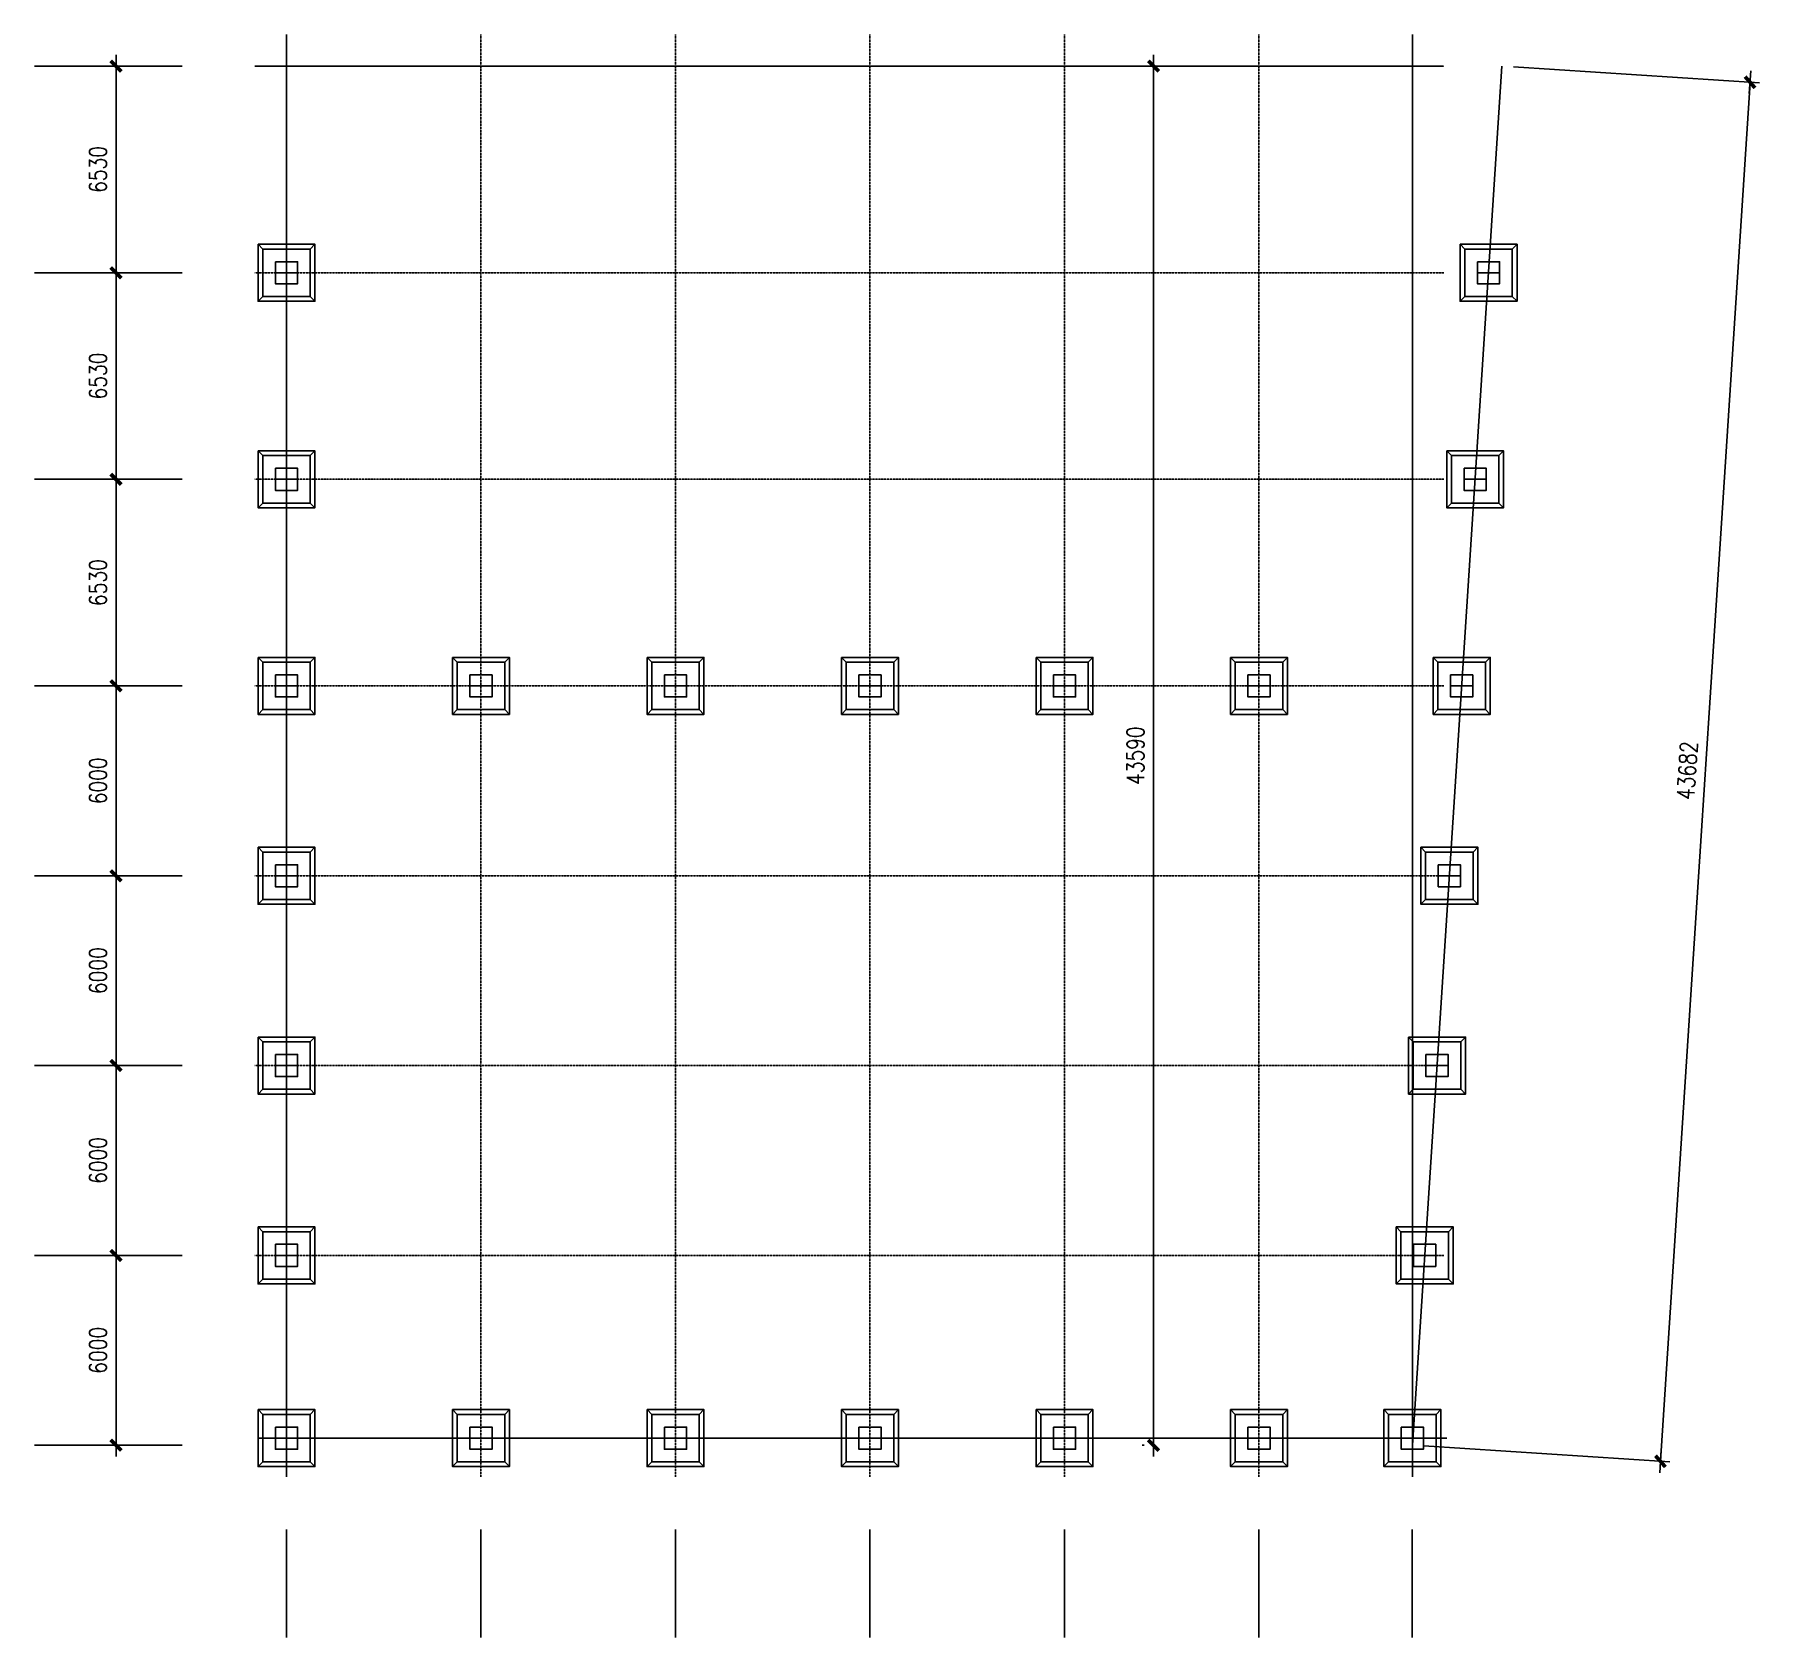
# Model space of a CAD drawing. Header units: millimetres. Extents: x -300006 to 582436, y -239689 to 0.
# Drawn here: x -249093 to -194550, y -236036 to -185369 of the extents above; entities that cross this region are included whole.
import ezdxf

# ---------------------------------------------------------------- set-up
doc = ezdxf.new("R2010")
doc.units = ezdxf.units.MM
doc.linetypes.add('DASH', pattern=[0.35, 0.25, -0.1])
doc.linetypes.add('DOTE', pattern=[2.42, 2, -0.2, 0.02, -0.2])
doc.layers.add('DOTE', color=252, linetype='DOTE')
doc.styles.add('DIM_FONT', font='SIMPLEX.shx', dxfattribs={"width": 0.8})
doc.dimstyles.new('WGH', dxfattribs={"dimscale": 1.2, "dimtxt": 450, "dimasz": 2, "dimexe": 250, "dimexo": 300, "dimgap": 250, "dimtad": 1, "dimdec": 0, "dimzin": 0, "dimdsep": 46, "dimtxsty": 'DIM_FONT', "dimblk1": '_DIMX', "dimblk2": '_DIMX', "dimsah": 1, "dimcen": 0.09, "dimclrd": 3, "dimclre": 3, "dimclrt": 7, "dimadec": 0, "dimazin": 0, "dimtfac": 1, "dimtdec": 0, "dimtix": 1, "dimtmove": 2, "dimatfit": 3, "dimldrblk": '_DIMX', "dimfxl": 250, "dimtolj": 1, "dimtzin": 0, "dimarcsym": 0})

msp = doc.modelspace()

# ---------------------------------------------------------------- blocks, each defined once
blk = doc.blocks.new('_DIMX')
blk.add_line((-150, 0), (150, 0))
at = {"const_width": 50}
blk.add_lwpolyline([(-70, -70), (70, 70)], dxfattribs=at)
blk = doc.blocks.new('*D367')
at = {"color": 3, "lineweight": -2, "transparency": 16777216}
for p, q in [((-202333, -186393), (-194550, -186898)), ((-197682, -230467), (-194849, -186881)), ((-205167, -229983), (-197383, -230488))]:
    blk.add_line(p, q, dxfattribs=at)
at = {"layer": 'Defpoints', "color": 0, "transparency": 16777216}
for p in [(-202692, -186369), (-194849, -186879), (-205526, -229959)]:
    blk.add_point(p, dxfattribs=at)
at = {"color": 3, "lineweight": -2, "transparency": 16777216, "xscale": 2.4, "yscale": 2.4, "zscale": 2.4}
for p, rotation in [((-194849, -186879), 86.28100602684195), ((-197682, -230469), 266.2810060268419)]:
    blk.add_blockref('_DIMX', p, dxfattribs=dict(at, rotation=rotation))
at = {"color": 7, "transparency": 16777216, "insert": (-196835, -208637), "char_height": 540, "attachment_point": 5, "rotation": 86.281, "style": 'DIM_FONT'}
blk.add_mtext('\\A1;43682', dxfattribs=at)
blk = doc.blocks.new('*D368')
at = {"color": 3, "lineweight": -2, "transparency": 16777216}
for p, q in [((-213711, -229957), (-213711, -186372)), ((-213351, -186369), (-213411, -186369)), ((-214071, -229959), (-214011, -229959))]:
    blk.add_line(p, q, dxfattribs=at)
at = {"layer": 'Defpoints', "color": 0, "transparency": 16777216}
for p in [(-213711, -186369), (-213711, -186369), (-213711, -229959)]:
    blk.add_point(p, dxfattribs=at)
at = {"color": 3, "lineweight": -2, "transparency": 16777216, "xscale": 2.4, "yscale": 2.4, "zscale": 2.4}
for p, rotation in [((-213711, -186369), 90), ((-213711, -229959), 270)]:
    blk.add_blockref('_DIMX', p, dxfattribs=dict(at, rotation=rotation))
at = {"color": 7, "transparency": 16777216, "insert": (-214281, -208164), "char_height": 540, "attachment_point": 5, "rotation": 90, "style": 'DIM_FONT'}
blk.add_mtext('\\A1;43590', dxfattribs=at)
blk = doc.blocks.new('*D443')
at = {"color": 3, "lineweight": -2, "transparency": 16777216}
for p, q in [((-244425, -186369), (-246816, -186369)), ((-246516, -186372), (-246516, -192897)), ((-244425, -192899), (-246816, -192899))]:
    blk.add_line(p, q, dxfattribs=at)
at = {"layer": 'Defpoints', "color": 0, "transparency": 16777216}
for p in [(-244065, -186369), (-246516, -192899), (-244065, -192899)]:
    blk.add_point(p, dxfattribs=at)
at = {"color": 3, "lineweight": -2, "transparency": 16777216, "xscale": 2.4, "yscale": 2.4, "zscale": 2.4}
for p, rotation in [((-246516, -186369), 90), ((-246516, -192899), 270)]:
    blk.add_blockref('_DIMX', p, dxfattribs=dict(at, rotation=rotation))
at = {"color": 7, "transparency": 16777216, "insert": (-247086, -189634), "char_height": 540, "attachment_point": 5, "rotation": 90, "style": 'DIM_FONT'}
blk.add_mtext('\\A1;6530', dxfattribs=at)
blk = doc.blocks.new('*D444')
at = {"color": 3, "lineweight": -2, "transparency": 16777216}
for p, q in [((-244425, -192899), (-246816, -192899)), ((-246516, -192902), (-246516, -199427)), ((-244425, -199429), (-246816, -199429))]:
    blk.add_line(p, q, dxfattribs=at)
at = {"layer": 'Defpoints', "color": 0, "transparency": 16777216}
for p in [(-244065, -192899), (-246516, -199429), (-244065, -199429)]:
    blk.add_point(p, dxfattribs=at)
at = {"color": 3, "lineweight": -2, "transparency": 16777216, "xscale": 2.4, "yscale": 2.4, "zscale": 2.4}
for p, rotation in [((-246516, -192899), 90), ((-246516, -199429), 270)]:
    blk.add_blockref('_DIMX', p, dxfattribs=dict(at, rotation=rotation))
at = {"color": 7, "transparency": 16777216, "insert": (-247086, -196164), "char_height": 540, "attachment_point": 5, "rotation": 90, "style": 'DIM_FONT'}
blk.add_mtext('\\A1;6530', dxfattribs=at)
blk = doc.blocks.new('*D445')
at = {"color": 3, "lineweight": -2, "transparency": 16777216}
for p, q in [((-244425, -199429), (-246816, -199429)), ((-246516, -199432), (-246516, -205957)), ((-244425, -205959), (-246816, -205959))]:
    blk.add_line(p, q, dxfattribs=at)
at = {"layer": 'Defpoints', "color": 0, "transparency": 16777216}
for p in [(-244065, -199429), (-246516, -205959), (-244065, -205959)]:
    blk.add_point(p, dxfattribs=at)
at = {"color": 3, "lineweight": -2, "transparency": 16777216, "xscale": 2.4, "yscale": 2.4, "zscale": 2.4}
for p, rotation in [((-246516, -199429), 90), ((-246516, -205959), 270)]:
    blk.add_blockref('_DIMX', p, dxfattribs=dict(at, rotation=rotation))
at = {"color": 7, "transparency": 16777216, "insert": (-247086, -202694), "char_height": 540, "attachment_point": 5, "rotation": 90, "style": 'DIM_FONT'}
blk.add_mtext('\\A1;6530', dxfattribs=at)
blk = doc.blocks.new('*D446')
at = {"color": 3, "lineweight": -2, "transparency": 16777216}
for p, q in [((-244425, -205959), (-246816, -205959)), ((-246516, -205962), (-246516, -211957)), ((-244425, -211959), (-246816, -211959))]:
    blk.add_line(p, q, dxfattribs=at)
at = {"layer": 'Defpoints', "color": 0, "transparency": 16777216}
for p in [(-244065, -205959), (-246516, -211959), (-244065, -211959)]:
    blk.add_point(p, dxfattribs=at)
at = {"color": 3, "lineweight": -2, "transparency": 16777216, "xscale": 2.4, "yscale": 2.4, "zscale": 2.4}
for p, rotation in [((-246516, -205959), 90), ((-246516, -211959), 270)]:
    blk.add_blockref('_DIMX', p, dxfattribs=dict(at, rotation=rotation))
at = {"color": 7, "transparency": 16777216, "insert": (-247086, -208959), "char_height": 540, "attachment_point": 5, "rotation": 90, "style": 'DIM_FONT'}
blk.add_mtext('\\A1;6000', dxfattribs=at)
blk = doc.blocks.new('*D447')
at = {"color": 3, "lineweight": -2, "transparency": 16777216}
for p, q in [((-244425, -211959), (-246816, -211959)), ((-246516, -211962), (-246516, -217957)), ((-244425, -217959), (-246816, -217959))]:
    blk.add_line(p, q, dxfattribs=at)
at = {"layer": 'Defpoints', "color": 0, "transparency": 16777216}
for p in [(-244065, -211959), (-246516, -217959), (-244065, -217959)]:
    blk.add_point(p, dxfattribs=at)
at = {"color": 3, "lineweight": -2, "transparency": 16777216, "xscale": 2.4, "yscale": 2.4, "zscale": 2.4}
for p, rotation in [((-246516, -211959), 90), ((-246516, -217959), 270)]:
    blk.add_blockref('_DIMX', p, dxfattribs=dict(at, rotation=rotation))
at = {"color": 7, "transparency": 16777216, "insert": (-247086, -214959), "char_height": 540, "attachment_point": 5, "rotation": 90, "style": 'DIM_FONT'}
blk.add_mtext('\\A1;6000', dxfattribs=at)
blk = doc.blocks.new('*D448')
at = {"color": 3, "lineweight": -2, "transparency": 16777216}
for p, q in [((-244425, -217959), (-246816, -217959)), ((-246516, -217962), (-246516, -223957)), ((-244425, -223959), (-246816, -223959))]:
    blk.add_line(p, q, dxfattribs=at)
at = {"layer": 'Defpoints', "color": 0, "transparency": 16777216}
for p in [(-244065, -217959), (-246516, -223959), (-244065, -223959)]:
    blk.add_point(p, dxfattribs=at)
at = {"color": 3, "lineweight": -2, "transparency": 16777216, "xscale": 2.4, "yscale": 2.4, "zscale": 2.4}
for p, rotation in [((-246516, -217959), 90), ((-246516, -223959), 270)]:
    blk.add_blockref('_DIMX', p, dxfattribs=dict(at, rotation=rotation))
at = {"color": 7, "transparency": 16777216, "insert": (-247086, -220959), "char_height": 540, "attachment_point": 5, "rotation": 90, "style": 'DIM_FONT'}
blk.add_mtext('\\A1;6000', dxfattribs=at)
blk = doc.blocks.new('*D449')
at = {"color": 3, "lineweight": -2, "transparency": 16777216}
for p, q in [((-244425, -223959), (-246816, -223959)), ((-246516, -223962), (-246516, -229957)), ((-244425, -229959), (-246816, -229959))]:
    blk.add_line(p, q, dxfattribs=at)
at = {"layer": 'Defpoints', "color": 0, "transparency": 16777216}
for p in [(-244065, -223959), (-246516, -229959), (-244065, -229959)]:
    blk.add_point(p, dxfattribs=at)
at = {"color": 3, "lineweight": -2, "transparency": 16777216, "xscale": 2.4, "yscale": 2.4, "zscale": 2.4}
for p, rotation in [((-246516, -223959), 90), ((-246516, -229959), 270)]:
    blk.add_blockref('_DIMX', p, dxfattribs=dict(at, rotation=rotation))
at = {"color": 7, "transparency": 16777216, "insert": (-247086, -226959), "char_height": 540, "attachment_point": 5, "rotation": 90, "style": 'DIM_FONT'}
blk.add_mtext('\\A1;6000', dxfattribs=at)

# ---------------------------------------------------------------- dimensions: what is measured, and where the dimension line sits
at = {"color": 0}
for base, p1, p2, picture, middle in [((-246515.7, -192899.2), (-244065.4, -186369.2), (-244065.4, -192899.2), '*D443', (-247085.7, -189634.2)), ((-246515.7, -199429.2), (-244065.4, -192899.2), (-244065.4, -199429.2), '*D444', (-247085.7, -196164.2)), ((-246515.7, -205959.2), (-244065.4, -199429.2), (-244065.4, -205959.2), '*D445', (-247085.7, -202694.2)), ((-246515.7, -211959.2), (-244065.4, -205959.2), (-244065.4, -211959.2), '*D446', (-247085.7, -208959.2)), ((-246515.7, -217959.2), (-244065.4, -211959.2), (-244065.4, -217959.2), '*D447', (-247085.7, -214959.2)), ((-246515.7, -223959.2), (-244065.4, -217959.2), (-244065.4, -223959.2), '*D448', (-247085.7, -220959.2)), ((-246515.7, -229959.2), (-244065.4, -223959.2), (-244065.4, -229959.2), '*D449', (-247085.7, -226959.2))]:
    dim = msp.add_linear_dim(base=base, p1=p1, p2=p2, angle=270, dimstyle='WGH', dxfattribs=at)
    dim.commit()
    dim.dimension.update_dxf_attribs({"geometry": picture, "text_midpoint": middle})
for p1, p2, distance, picture, middle in [((-213711.4, -229959.4), (-213711.4, -186369.2), 0, '*D368', (-214281.4, -208164.3)), ((-205525.7, -229959.2), (-202692.4, -186369.2), -7859.8, '*D367', (-196834.6, -208637))]:
    dim = msp.add_aligned_dim(p1=p1, p2=p2, distance=distance, dimstyle='WGH', dxfattribs=at)
    dim.commit()
    dim.dimension.update_dxf_attribs({"geometry": picture, "text_midpoint": middle})

# ---------------------------------------------------------------- linework, layer by layer
at = {"color": 4, "ltscale": 1.5}
for p, q in [((-249093, -186369.2), (-245681.6, -186369.2)), ((-249093, -192899.2), (-245681.6, -192899.2)), ((-249093, -199429.2), (-245681.6, -199429.2)), ((-249093, -205959.2), (-245681.6, -205959.2)), ((-249093, -211959.2), (-245681.6, -211959.2)), ((-249093, -217959.2), (-245681.6, -217959.2)), ((-249093, -223959.2), (-245681.6, -223959.2)), ((-249093, -229959.2), (-245681.6, -229959.2)), ((-241128.1, -236036.4), (-241128.1, -232625)), ((-234978.1, -236036.4), (-234978.1, -232625)), ((-228828.1, -236036.4), (-228828.1, -232625)), ((-222678.1, -236036.4), (-222678.1, -232625)), ((-216528.1, -236036.4), (-216528.1, -232625)), ((-210378.1, -236036.4), (-210378.1, -232625)), ((-205528.1, -236036.4), (-205528.1, -232625))]:
    msp.add_line(p, q, dxfattribs=at)
at = {"color": 0}
msp.add_line((-205525.7, -229959.2), (-202692.4, -186369.2), dxfattribs=at)
for p, q in [((-242025.7, -191999.2), (-241875.7, -192149.2)), ((-241875.7, -192149.2), (-241875.7, -193649.2)), ((-240375.7, -192149.2), (-240225.7, -191999.2)), ((-204016.8, -191999.2), (-203866.8, -192149.2)), ((-203866.8, -192149.2), (-203866.8, -193649.2)), ((-202366.8, -192149.2), (-202216.8, -191999.2)), ((-241475.7, -192549.2), (-241475.7, -192899.2)), ((-241475.7, -192899.2), (-240775.7, -192899.2)), ((-203466.8, -192549.2), (-203466.8, -192899.2)), ((-203466.8, -192899.2), (-202766.8, -192899.2)), ((-242025.7, -193799.2), (-241875.7, -193649.2)), ((-241875.7, -193649.2), (-240375.7, -193649.2)), ((-240225.7, -193799.2), (-240375.7, -193649.2)), ((-204016.8, -193799.2), (-203866.8, -193649.2)), ((-203866.8, -193649.2), (-202366.8, -193649.2)), ((-202216.8, -193799.2), (-202366.8, -193649.2)), ((-242025.7, -198529.2), (-241875.7, -198679.2)), ((-240375.7, -198679.2), (-240225.7, -198529.2)), ((-204441.3, -198529.2), (-204291.3, -198679.2)), ((-202791.3, -198679.2), (-202641.3, -198529.2)), ((-241875.7, -198679.2), (-241875.7, -200179.2)), ((-241475.7, -199079.2), (-241475.7, -199429.2)), ((-204291.3, -198679.2), (-204291.3, -200179.2)), ((-203891.3, -199079.2), (-203891.3, -199429.2)), ((-241475.7, -199429.2), (-240775.7, -199429.2)), ((-203891.3, -199429.2), (-203191.3, -199429.2)), ((-242025.7, -200329.2), (-241875.7, -200179.2)), ((-241875.7, -200179.2), (-240375.7, -200179.2)), ((-240225.7, -200329.2), (-240375.7, -200179.2)), ((-204441.3, -200329.2), (-204291.3, -200179.2)), ((-204291.3, -200179.2), (-202791.3, -200179.2)), ((-202641.3, -200329.2), (-202791.3, -200179.2)), ((-242025.7, -205059.2), (-241875.7, -205209.2)), ((-240375.7, -205209.2), (-240225.7, -205059.2)), ((-235875.7, -205059.2), (-235725.7, -205209.2)), ((-234225.7, -205209.2), (-234075.7, -205059.2)), ((-229725.7, -205059.2), (-229575.7, -205209.2)), ((-228075.7, -205209.2), (-227925.7, -205059.2)), ((-223575.7, -205059.2), (-223425.7, -205209.2)), ((-221925.7, -205209.2), (-221775.7, -205059.2)), ((-217425.7, -205059.2), (-217275.7, -205209.2)), ((-215775.7, -205209.2), (-215625.7, -205059.2)), ((-211275.7, -205059.2), (-211125.7, -205209.2)), ((-209625.7, -205209.2), (-209475.7, -205059.2)), ((-204865.7, -205059.2), (-204715.7, -205209.2)), ((-203215.7, -205209.2), (-203065.7, -205059.2)), ((-241875.7, -205209.2), (-241875.7, -206709.2)), ((-241475.7, -205609.2), (-241475.7, -205959.2)), ((-235725.7, -205209.2), (-235725.7, -206709.2)), ((-235325.7, -205609.2), (-235325.7, -205959.2)), ((-229575.7, -205209.2), (-229575.7, -206709.2)), ((-229175.7, -205609.2), (-229175.7, -205959.2)), ((-223425.7, -205209.2), (-223425.7, -206709.2)), ((-223025.7, -205609.2), (-223025.7, -205959.2)), ((-217275.7, -205209.2), (-217275.7, -206709.2)), ((-216875.7, -205609.2), (-216875.7, -205959.2)), ((-211125.7, -205209.2), (-211125.7, -206709.2)), ((-210725.7, -205609.2), (-210725.7, -205959.2)), ((-204715.7, -205209.2), (-204715.7, -206709.2)), ((-204315.7, -205609.2), (-204315.7, -205959.2)), ((-241475.7, -205959.2), (-240775.7, -205959.2)), ((-235325.7, -205959.2), (-234625.7, -205959.2)), ((-229175.7, -205959.2), (-228475.7, -205959.2)), ((-223025.7, -205959.2), (-222325.7, -205959.2)), ((-216875.7, -205959.2), (-216175.7, -205959.2)), ((-210725.7, -205959.2), (-210025.7, -205959.2)), ((-204315.7, -205959.2), (-203615.7, -205959.2)), ((-242025.7, -206859.2), (-241875.7, -206709.2)), ((-241875.7, -206709.2), (-240375.7, -206709.2)), ((-240225.7, -206859.2), (-240375.7, -206709.2)), ((-235875.7, -206859.2), (-235725.7, -206709.2)), ((-235725.7, -206709.2), (-234225.7, -206709.2)), ((-234075.7, -206859.2), (-234225.7, -206709.2)), ((-229725.7, -206859.2), (-229575.7, -206709.2)), ((-229575.7, -206709.2), (-228075.7, -206709.2)), ((-227925.7, -206859.2), (-228075.7, -206709.2)), ((-223575.7, -206859.2), (-223425.7, -206709.2)), ((-223425.7, -206709.2), (-221925.7, -206709.2)), ((-221775.7, -206859.2), (-221925.7, -206709.2)), ((-217425.7, -206859.2), (-217275.7, -206709.2)), ((-217275.7, -206709.2), (-215775.7, -206709.2)), ((-215625.7, -206859.2), (-215775.7, -206709.2)), ((-211275.7, -206859.2), (-211125.7, -206709.2)), ((-211125.7, -206709.2), (-209625.7, -206709.2)), ((-209475.7, -206859.2), (-209625.7, -206709.2)), ((-204865.7, -206859.2), (-204715.7, -206709.2)), ((-204715.7, -206709.2), (-203215.7, -206709.2)), ((-203065.7, -206859.2), (-203215.7, -206709.2)), ((-242025.7, -211059.2), (-241875.7, -211209.2)), ((-240375.7, -211209.2), (-240225.7, -211059.2)), ((-205255.7, -211059.2), (-205105.7, -211209.2)), ((-203605.7, -211209.2), (-203455.7, -211059.2)), ((-241875.7, -211209.2), (-241875.7, -212709.2)), ((-241475.7, -211609.2), (-241475.7, -211959.2)), ((-205105.7, -211209.2), (-205105.7, -212709.2)), ((-204705.7, -211609.2), (-204705.7, -211959.2)), ((-241475.7, -211959.2), (-240775.7, -211959.2)), ((-204705.7, -211959.2), (-204005.7, -211959.2)), ((-242025.7, -212859.2), (-241875.7, -212709.2)), ((-241875.7, -212709.2), (-240375.7, -212709.2)), ((-240225.7, -212859.2), (-240375.7, -212709.2)), ((-205255.7, -212859.2), (-205105.7, -212709.2)), ((-205105.7, -212709.2), (-203605.7, -212709.2)), ((-203455.7, -212859.2), (-203605.7, -212709.2)), ((-242025.7, -217059.2), (-241875.7, -217209.2)), ((-240375.7, -217209.2), (-240225.7, -217059.2)), ((-205645.7, -217059.2), (-205495.7, -217209.2)), ((-203995.7, -217209.2), (-203845.7, -217059.2)), ((-241875.7, -217209.2), (-241875.7, -218709.2)), ((-241475.7, -217609.2), (-241475.7, -217959.2)), ((-205495.7, -217209.2), (-205495.7, -218709.2)), ((-205095.7, -217609.2), (-205095.7, -217959.2)), ((-241475.7, -217959.2), (-240775.7, -217959.2)), ((-205095.7, -217959.2), (-204395.7, -217959.2)), ((-242025.7, -218859.2), (-241875.7, -218709.2)), ((-241875.7, -218709.2), (-240375.7, -218709.2)), ((-240225.7, -218859.2), (-240375.7, -218709.2)), ((-205645.7, -218859.2), (-205495.7, -218709.2)), ((-205495.7, -218709.2), (-203995.7, -218709.2)), ((-203845.7, -218859.2), (-203995.7, -218709.2)), ((-242025.7, -223059.2), (-241875.7, -223209.2)), ((-240375.7, -223209.2), (-240225.7, -223059.2)), ((-206035.7, -223059.2), (-205885.7, -223209.2)), ((-204385.7, -223209.2), (-204235.7, -223059.2)), ((-241875.7, -223209.2), (-241875.7, -224709.2)), ((-241475.7, -223609.2), (-241475.7, -223959.2)), ((-205885.7, -223209.2), (-205885.7, -224709.2)), ((-205485.7, -223609.2), (-205485.7, -223959.2)), ((-241475.7, -223959.2), (-240775.7, -223959.2)), ((-205485.7, -223959.2), (-204785.7, -223959.2)), ((-242025.7, -224859.2), (-241875.7, -224709.2)), ((-241875.7, -224709.2), (-240375.7, -224709.2)), ((-240225.7, -224859.2), (-240375.7, -224709.2)), ((-206035.7, -224859.2), (-205885.7, -224709.2)), ((-205885.7, -224709.2), (-204385.7, -224709.2)), ((-204235.7, -224859.2), (-204385.7, -224709.2)), ((-242025.7, -228834.4), (-241875.7, -228984.4)), ((-241875.7, -228984.4), (-241875.7, -230484.4)), ((-240375.7, -228984.4), (-240225.7, -228834.4)), ((-235875.7, -228834.4), (-235725.7, -228984.4)), ((-235725.7, -228984.4), (-235725.7, -230484.4)), ((-234225.7, -228984.4), (-234075.7, -228834.4)), ((-229725.7, -228834.4), (-229575.7, -228984.4)), ((-229575.7, -228984.4), (-229575.7, -230484.4)), ((-228075.7, -228984.4), (-227925.7, -228834.4)), ((-223575.7, -228834.4), (-223425.7, -228984.4)), ((-223425.7, -228984.4), (-223425.7, -230484.4)), ((-221925.7, -228984.4), (-221775.7, -228834.4)), ((-217425.7, -228834.4), (-217275.7, -228984.4)), ((-217275.7, -228984.4), (-217275.7, -230484.4)), ((-215775.7, -228984.4), (-215625.7, -228834.4)), ((-211275.7, -228834.4), (-211125.7, -228984.4)), ((-211125.7, -228984.4), (-211125.7, -230484.4)), ((-209625.7, -228984.4), (-209475.7, -228834.4)), ((-206425.7, -228834.4), (-206275.7, -228984.4)), ((-206275.7, -228984.4), (-206275.7, -230484.4)), ((-204775.7, -228984.4), (-204625.7, -228834.4)), ((-241475.7, -229384.4), (-241475.7, -229734.4)), ((-235325.7, -229384.4), (-235325.7, -229734.4)), ((-229175.7, -229384.4), (-229175.7, -229734.4)), ((-223025.7, -229384.4), (-223025.7, -229734.4)), ((-216875.7, -229384.4), (-216875.7, -229734.4)), ((-210725.7, -229384.4), (-210725.7, -229734.4)), ((-205875.7, -229384.4), (-205875.7, -229734.4)), ((-241475.7, -229734.4), (-240775.7, -229734.4)), ((-235325.7, -229734.4), (-234625.7, -229734.4)), ((-229175.7, -229734.4), (-228475.7, -229734.4)), ((-223025.7, -229734.4), (-222325.7, -229734.4)), ((-216875.7, -229734.4), (-216175.7, -229734.4)), ((-210725.7, -229734.4), (-210025.7, -229734.4)), ((-205875.7, -229734.4), (-205175.7, -229734.4)), ((-242025.7, -230634.4), (-241875.7, -230484.4)), ((-241875.7, -230484.4), (-240375.7, -230484.4)), ((-240225.7, -230634.4), (-240375.7, -230484.4)), ((-235875.7, -230634.4), (-235725.7, -230484.4)), ((-235725.7, -230484.4), (-234225.7, -230484.4)), ((-234075.7, -230634.4), (-234225.7, -230484.4)), ((-229725.7, -230634.4), (-229575.7, -230484.4)), ((-229575.7, -230484.4), (-228075.7, -230484.4)), ((-227925.7, -230634.4), (-228075.7, -230484.4)), ((-223575.7, -230634.4), (-223425.7, -230484.4)), ((-223425.7, -230484.4), (-221925.7, -230484.4)), ((-221775.7, -230634.4), (-221925.7, -230484.4)), ((-217425.7, -230634.4), (-217275.7, -230484.4)), ((-217275.7, -230484.4), (-215775.7, -230484.4)), ((-215625.7, -230634.4), (-215775.7, -230484.4)), ((-211275.7, -230634.4), (-211125.7, -230484.4)), ((-211125.7, -230484.4), (-209625.7, -230484.4)), ((-209475.7, -230634.4), (-209625.7, -230484.4)), ((-206425.7, -230634.4), (-206275.7, -230484.4)), ((-206275.7, -230484.4), (-204775.7, -230484.4)), ((-204625.7, -230634.4), (-204775.7, -230484.4))]:
    msp.add_line(p, q)
for points in [[(-242025.7, -191999.2), (-240225.7, -191999.2), (-240225.7, -193799.2), (-242025.7, -193799.2)], [(-241875.7, -192149.2), (-240375.7, -192149.2), (-240375.7, -193649.2), (-241875.7, -193649.2)], [(-204016.8, -191999.2), (-202216.8, -191999.2), (-202216.8, -193799.2), (-204016.8, -193799.2)], [(-203866.8, -192149.2), (-202366.8, -192149.2), (-202366.8, -193649.2), (-203866.8, -193649.2)], [(-241475.7, -192549.2), (-240775.7, -192549.2), (-240775.7, -193249.2), (-241475.7, -193249.2)], [(-203466.8, -192549.2), (-202766.8, -192549.2), (-202766.8, -193249.2), (-203466.8, -193249.2)], [(-242025.7, -198529.2), (-240225.7, -198529.2), (-240225.7, -200329.2), (-242025.7, -200329.2)], [(-204441.3, -198529.2), (-202641.3, -198529.2), (-202641.3, -200329.2), (-204441.3, -200329.2)], [(-241875.7, -198679.2), (-240375.7, -198679.2), (-240375.7, -200179.2), (-241875.7, -200179.2)], [(-241475.7, -199079.2), (-240775.7, -199079.2), (-240775.7, -199779.2), (-241475.7, -199779.2)], [(-204291.3, -198679.2), (-202791.3, -198679.2), (-202791.3, -200179.2), (-204291.3, -200179.2)], [(-203891.3, -199079.2), (-203191.3, -199079.2), (-203191.3, -199779.2), (-203891.3, -199779.2)], [(-242025.7, -205059.2), (-240225.7, -205059.2), (-240225.7, -206859.2), (-242025.7, -206859.2)], [(-235875.7, -205059.2), (-234075.7, -205059.2), (-234075.7, -206859.2), (-235875.7, -206859.2)], [(-229725.7, -205059.2), (-227925.7, -205059.2), (-227925.7, -206859.2), (-229725.7, -206859.2)], [(-223575.7, -205059.2), (-221775.7, -205059.2), (-221775.7, -206859.2), (-223575.7, -206859.2)], [(-217425.7, -205059.2), (-215625.7, -205059.2), (-215625.7, -206859.2), (-217425.7, -206859.2)], [(-211275.7, -205059.2), (-209475.7, -205059.2), (-209475.7, -206859.2), (-211275.7, -206859.2)], [(-204865.7, -205059.2), (-203065.7, -205059.2), (-203065.7, -206859.2), (-204865.7, -206859.2)], [(-241875.7, -205209.2), (-240375.7, -205209.2), (-240375.7, -206709.2), (-241875.7, -206709.2)], [(-241475.7, -205609.2), (-240775.7, -205609.2), (-240775.7, -206309.2), (-241475.7, -206309.2)], [(-235725.7, -205209.2), (-234225.7, -205209.2), (-234225.7, -206709.2), (-235725.7, -206709.2)], [(-235325.7, -205609.2), (-234625.7, -205609.2), (-234625.7, -206309.2), (-235325.7, -206309.2)], [(-229575.7, -205209.2), (-228075.7, -205209.2), (-228075.7, -206709.2), (-229575.7, -206709.2)], [(-229175.7, -205609.2), (-228475.7, -205609.2), (-228475.7, -206309.2), (-229175.7, -206309.2)], [(-223425.7, -205209.2), (-221925.7, -205209.2), (-221925.7, -206709.2), (-223425.7, -206709.2)], [(-223025.7, -205609.2), (-222325.7, -205609.2), (-222325.7, -206309.2), (-223025.7, -206309.2)], [(-217275.7, -205209.2), (-215775.7, -205209.2), (-215775.7, -206709.2), (-217275.7, -206709.2)], [(-216875.7, -205609.2), (-216175.7, -205609.2), (-216175.7, -206309.2), (-216875.7, -206309.2)], [(-211125.7, -205209.2), (-209625.7, -205209.2), (-209625.7, -206709.2), (-211125.7, -206709.2)], [(-210725.7, -205609.2), (-210025.7, -205609.2), (-210025.7, -206309.2), (-210725.7, -206309.2)], [(-204715.7, -205209.2), (-203215.7, -205209.2), (-203215.7, -206709.2), (-204715.7, -206709.2)], [(-204315.7, -205609.2), (-203615.7, -205609.2), (-203615.7, -206309.2), (-204315.7, -206309.2)], [(-242025.7, -211059.2), (-240225.7, -211059.2), (-240225.7, -212859.2), (-242025.7, -212859.2)], [(-205255.7, -211059.2), (-203455.7, -211059.2), (-203455.7, -212859.2), (-205255.7, -212859.2)], [(-241875.7, -211209.2), (-240375.7, -211209.2), (-240375.7, -212709.2), (-241875.7, -212709.2)], [(-241475.7, -211609.2), (-240775.7, -211609.2), (-240775.7, -212309.2), (-241475.7, -212309.2)], [(-205105.7, -211209.2), (-203605.7, -211209.2), (-203605.7, -212709.2), (-205105.7, -212709.2)], [(-204705.7, -211609.2), (-204005.7, -211609.2), (-204005.7, -212309.2), (-204705.7, -212309.2)], [(-242025.7, -217059.2), (-240225.7, -217059.2), (-240225.7, -218859.2), (-242025.7, -218859.2)], [(-205645.7, -217059.2), (-203845.7, -217059.2), (-203845.7, -218859.2), (-205645.7, -218859.2)], [(-241875.7, -217209.2), (-240375.7, -217209.2), (-240375.7, -218709.2), (-241875.7, -218709.2)], [(-241475.7, -217609.2), (-240775.7, -217609.2), (-240775.7, -218309.2), (-241475.7, -218309.2)], [(-205495.7, -217209.2), (-203995.7, -217209.2), (-203995.7, -218709.2), (-205495.7, -218709.2)], [(-205095.7, -217609.2), (-204395.7, -217609.2), (-204395.7, -218309.2), (-205095.7, -218309.2)], [(-242025.7, -223059.2), (-240225.7, -223059.2), (-240225.7, -224859.2), (-242025.7, -224859.2)], [(-206035.7, -223059.2), (-204235.7, -223059.2), (-204235.7, -224859.2), (-206035.7, -224859.2)], [(-241875.7, -223209.2), (-240375.7, -223209.2), (-240375.7, -224709.2), (-241875.7, -224709.2)], [(-241475.7, -223609.2), (-240775.7, -223609.2), (-240775.7, -224309.2), (-241475.7, -224309.2)], [(-205885.7, -223209.2), (-204385.7, -223209.2), (-204385.7, -224709.2), (-205885.7, -224709.2)], [(-205485.7, -223609.2), (-204785.7, -223609.2), (-204785.7, -224309.2), (-205485.7, -224309.2)], [(-242025.7, -228834.4), (-240225.7, -228834.4), (-240225.7, -230634.4), (-242025.7, -230634.4)], [(-241875.7, -228984.4), (-240375.7, -228984.4), (-240375.7, -230484.4), (-241875.7, -230484.4)], [(-235875.7, -228834.4), (-234075.7, -228834.4), (-234075.7, -230634.4), (-235875.7, -230634.4)], [(-235725.7, -228984.4), (-234225.7, -228984.4), (-234225.7, -230484.4), (-235725.7, -230484.4)], [(-229725.7, -228834.4), (-227925.7, -228834.4), (-227925.7, -230634.4), (-229725.7, -230634.4)], [(-229575.7, -228984.4), (-228075.7, -228984.4), (-228075.7, -230484.4), (-229575.7, -230484.4)], [(-223575.7, -228834.4), (-221775.7, -228834.4), (-221775.7, -230634.4), (-223575.7, -230634.4)], [(-223425.7, -228984.4), (-221925.7, -228984.4), (-221925.7, -230484.4), (-223425.7, -230484.4)], [(-217425.7, -228834.4), (-215625.7, -228834.4), (-215625.7, -230634.4), (-217425.7, -230634.4)], [(-217275.7, -228984.4), (-215775.7, -228984.4), (-215775.7, -230484.4), (-217275.7, -230484.4)], [(-211275.7, -228834.4), (-209475.7, -228834.4), (-209475.7, -230634.4), (-211275.7, -230634.4)], [(-211125.7, -228984.4), (-209625.7, -228984.4), (-209625.7, -230484.4), (-211125.7, -230484.4)], [(-206425.7, -228834.4), (-204625.7, -228834.4), (-204625.7, -230634.4), (-206425.7, -230634.4)], [(-206275.7, -228984.4), (-204775.7, -228984.4), (-204775.7, -230484.4), (-206275.7, -230484.4)], [(-241475.7, -229384.4), (-240775.7, -229384.4), (-240775.7, -230084.4), (-241475.7, -230084.4)], [(-235325.7, -229384.4), (-234625.7, -229384.4), (-234625.7, -230084.4), (-235325.7, -230084.4)], [(-229175.7, -229384.4), (-228475.7, -229384.4), (-228475.7, -230084.4), (-229175.7, -230084.4)], [(-223025.7, -229384.4), (-222325.7, -229384.4), (-222325.7, -230084.4), (-223025.7, -230084.4)], [(-216875.7, -229384.4), (-216175.7, -229384.4), (-216175.7, -230084.4), (-216875.7, -230084.4)], [(-210725.7, -229384.4), (-210025.7, -229384.4), (-210025.7, -230084.4), (-210725.7, -230084.4)], [(-205875.7, -229384.4), (-205175.7, -229384.4), (-205175.7, -230084.4), (-205875.7, -230084.4)]]:
    msp.add_lwpolyline(points, close=True)
at = {"layer": 'DOTE', "color": 1}
for p, q in [((-241125.7, -230959.2), (-241125.7, -185369.2)), ((-205525.7, -230959.2), (-205525.7, -185369.2)), ((-242125.7, -186369.2), (-204525.7, -186369.2)), ((-242034.1, -229734.4), (-204434.1, -229734.4))]:
    msp.add_line(p, q, dxfattribs=at)
at = {"layer": 'DOTE', "color": 1, "linetype": 'DASH'}
for p, q in [((-234975.7, -230959.2), (-234975.7, -185369.2)), ((-228825.7, -230959.2), (-228825.7, -185369.2)), ((-222675.7, -230959.2), (-222675.7, -185369.2)), ((-216525.7, -230959.2), (-216525.7, -185369.2)), ((-210375.7, -230959.2), (-210375.7, -185369.2)), ((-242125.7, -192899.2), (-204525.7, -192899.2)), ((-242125.7, -199429.2), (-204525.7, -199429.2)), ((-242125.7, -205959.2), (-204525.7, -205959.2)), ((-242125.7, -211959.2), (-204525.7, -211959.2)), ((-242125.7, -217959.2), (-204525.7, -217959.2)), ((-242125.7, -223959.2), (-204525.7, -223959.2))]:
    msp.add_line(p, q, dxfattribs=at)

msp.set_redraw_order([(e.dxf.handle, doc.entitydb.next_handle()) for e in msp.query("TEXT MTEXT ATTDEF DIMENSION ARC_DIMENSION")])  # texts and dimensions are drawn at this point

doc.saveas('drawing.dxf')
